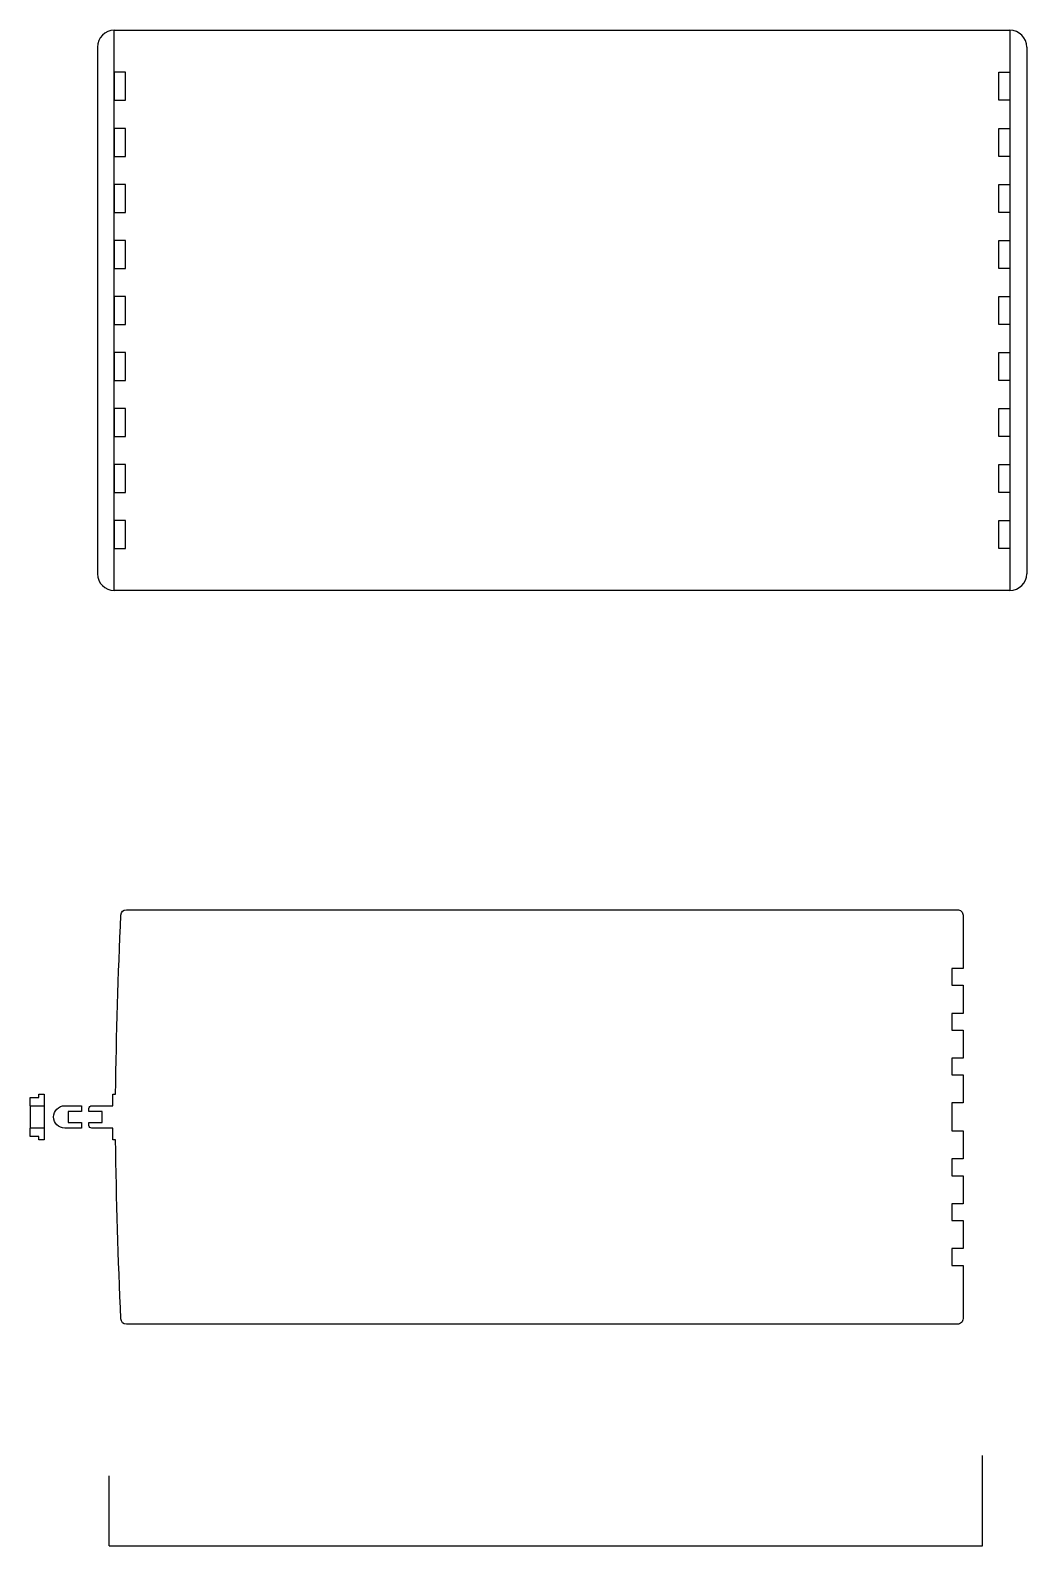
# Model space of a CAD drawing. Header units: millimetres. Extents: x 38 to 1497, y 98 to 936.
# Drawn here: x 38.5 to 216.5, y 157.2 to 427.7 of the extents above; entities that cross this region are included whole.
import ezdxf

# ---------------------------------------------------------------- set-up
doc = ezdxf.new("R2010")
doc.units = ezdxf.units.MM
doc.layers.add('base_line', color=7, linetype='Continuous')
doc.layers.add('tooth', color=20, linetype='Continuous', plot=False)

# ---------------------------------------------------------------- blocks, each defined once
blk = doc.blocks.new('*U82')
at = {"layer": 'tooth'}
blk.add_lwpolyline([(-1, 2.5), (1, 2.5), (1, -2.5), (-1, -2.5)], close=True, dxfattribs=at)
blk = doc.blocks.new('*U84')
at = {"layer": 'tooth', "color": 0, "linetype": 'ByBlock', "lineweight": -2, "transparency": 16777216}
for p in [(0, 0), (0, -10), (0, -20), (0, -30), (0, -40), (0, -50), (0, -60), (0, -70), (0, -80)]:
    blk.add_blockref('*U82', p, dxfattribs=at)
blk = doc.blocks.new('*U85')
at = {"layer": 'tooth'}
blk.add_lwpolyline([(-1, 2.5), (1, 2.5), (1, -2.5), (-1, -2.5)], close=True, dxfattribs=at)
blk = doc.blocks.new('*U87')
at = {"layer": 'tooth', "color": 0, "linetype": 'ByBlock', "lineweight": -2, "transparency": 16777216}
for p in [(0, 0), (0, -10), (0, -20), (0, -30), (0, -40), (0, -50), (0, -60), (0, -70), (0, -80)]:
    blk.add_blockref('*U85', p, dxfattribs=at)

msp = doc.modelspace()

# ---------------------------------------------------------------- linework, layer by layer
at = {"layer": 'base_line'}
for p, q in [((38.497, 235.711), (38.497, 231.711)), ((40.997, 235.711), (40.997, 231.711)), ((208.617, 157.183), (208.617, 173.298)), ((52.617, 157.183), (52.617, 169.641)), ((52.617, 157.183), (208.617, 157.183))]:
    msp.add_line(p, q, dxfattribs=at)
msp.add_lwpolyline([(53.491, 427.686), (213.491, 427.686), (213.491, 327.686), (53.491, 327.686)], close=True, dxfattribs=at)
for points in [[(53.717, 237.811, -0.007266), (54.675, 269.756, -0.4012441), (55.674, 270.711), (204.118, 270.711, -0.4142136), (205.118, 269.711), (205.118, 260.211), (203.118, 260.211), (203.118, 257.211), (205.118, 257.211), (205.118, 252.211), (203.118, 252.211), (203.118, 249.211), (205.118, 249.211), (205.118, 244.211), (203.118, 244.211), (203.118, 241.211), (205.118, 241.211), (205.118, 236.211), (203.118, 236.211), (203.118, 231.211), (205.118, 231.211), (205.118, 226.211), (203.118, 226.211), (203.118, 223.211), (205.118, 223.211), (205.118, 218.211), (203.118, 218.211), (203.118, 215.211), (205.118, 215.211), (205.118, 210.211), (203.118, 210.211), (203.118, 207.211), (205.118, 207.211), (205.118, 197.711, -0.4142136), (204.118, 196.711), (55.674, 196.711, -0.4012441), (54.675, 197.667, -0.007266), (53.717, 229.611), (53.217, 229.611), (53.217, 231.711), (49.485, 231.711, -0.4142136), (48.985, 232.211), (48.985, 232.711), (51.342, 232.711), (51.342, 234.711), (48.985, 234.711), (48.985, 235.211, -0.4142136), (49.485, 235.711), (53.217, 235.711), (53.217, 237.811)], [(47.637, 235.711), (47.637, 234.711), (45.28, 234.711), (45.28, 232.711), (47.637, 232.711), (47.637, 231.711), (44.655, 231.711, -1), (44.655, 235.711)]]:
    msp.add_lwpolyline(points, format="xyb", close=True, dxfattribs=at)
for points in [[(38.497, 235.711), (38.497, 237.211), (39.997, 237.211)], [(38.497, 235.711), (40.997, 235.711)], [(39.997, 237.211), (39.997, 237.811), (40.997, 237.811), (40.997, 235.711)], [(39.997, 230.211), (38.497, 230.211), (38.497, 231.711)], [(40.997, 231.711), (38.497, 231.711)], [(40.997, 231.711), (40.997, 229.611), (39.997, 229.611), (39.997, 230.211)]]:
    msp.add_lwpolyline(points, dxfattribs=at)
at = {"layer": 'tooth'}
for p, q in [((53.491, 427.686), (53.491, 427.686)), ((213.491, 427.686), (213.491, 427.686)), ((50.491, 424.686), (50.491, 330.686)), ((216.491, 424.686), (216.491, 330.686)), ((53.491, 327.686), (53.491, 327.686)), ((213.491, 327.686), (213.491, 327.686))]:
    msp.add_line(p, q, dxfattribs=at)
for centre, start, end in [((53.491, 424.686), 90, 180), ((213.491, 424.686), 0, 90), ((53.491, 330.686), 180, 270), ((213.491, 330.686), 270, 0)]:
    msp.add_arc(centre, 3, start, end, dxfattribs=at)

# ---------------------------------------------------------------- block references
at = {"layer": 'tooth', "xscale": -1}
msp.add_blockref('*U87', (54.491, 417.686), dxfattribs=at)
at = {"layer": 'tooth'}
msp.add_blockref('*U84', (212.491, 417.686), dxfattribs=at)

doc.saveas('drawing.dxf')
